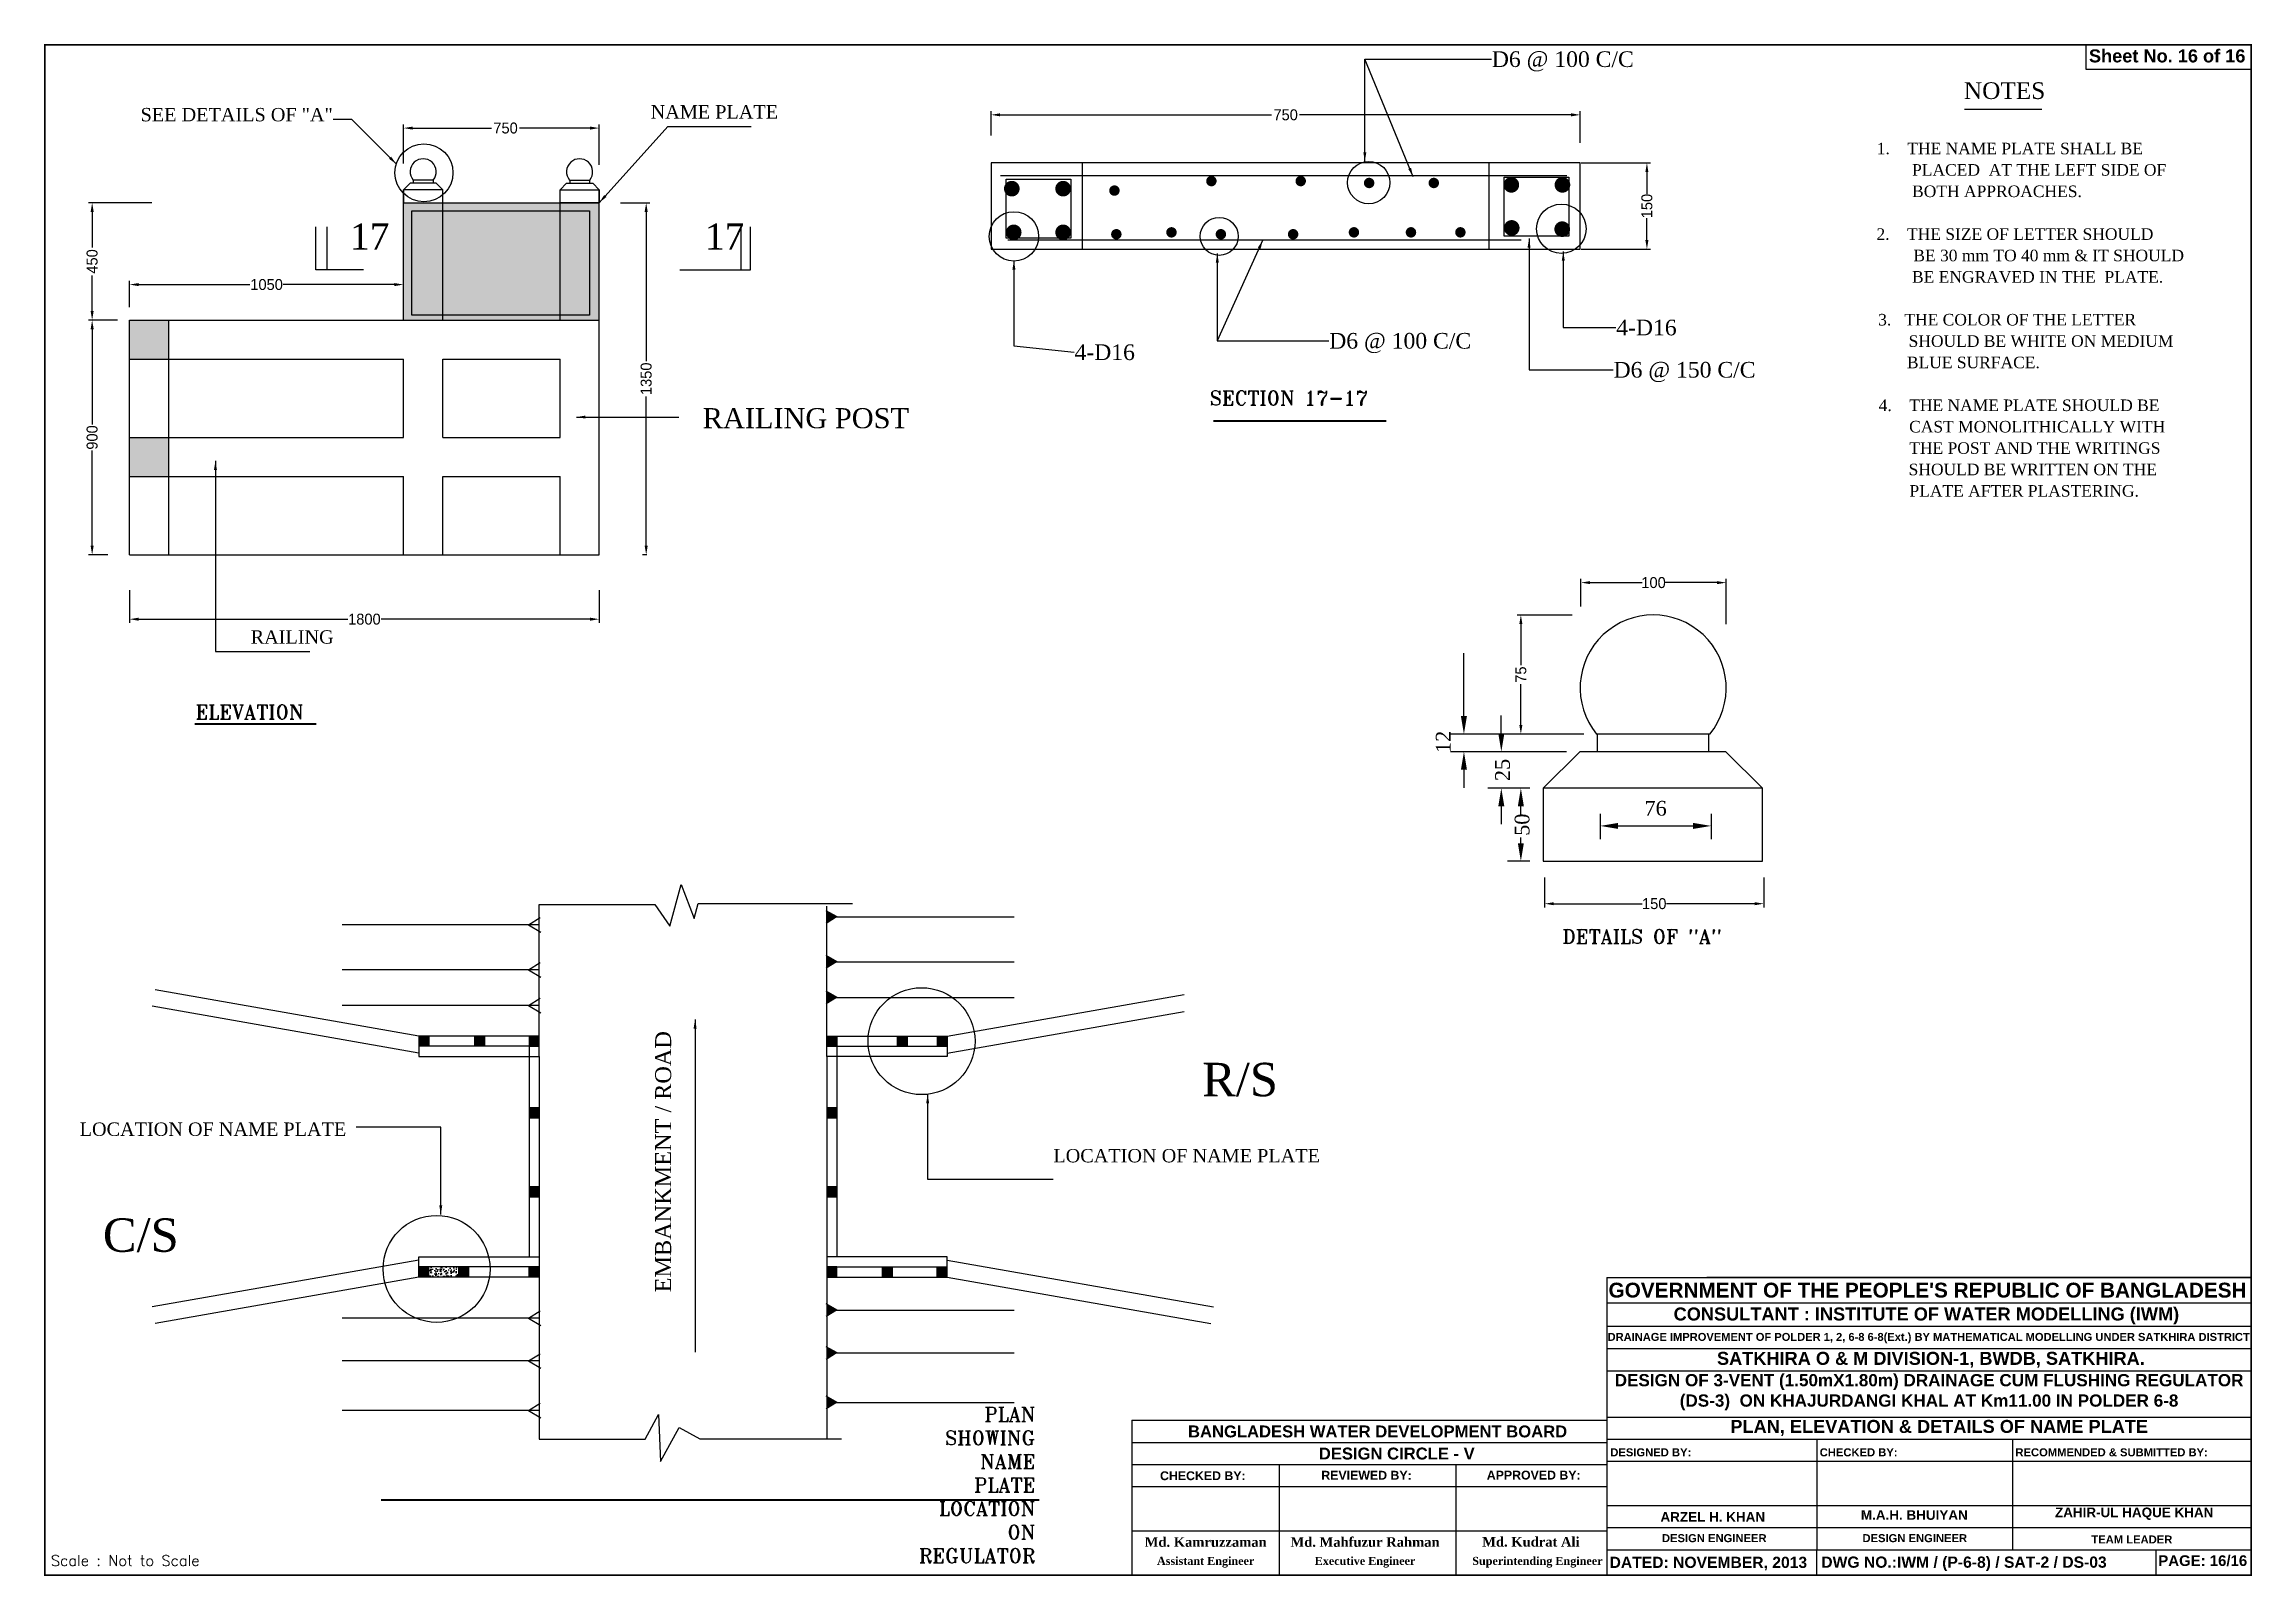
# Model space of a CAD drawing. Extents: x -377620 to 406987, y -326460 to -226264.
# Drawn here: x 95263 to 155811, y -325711 to -283684 of the extents above; entities that cross this region are included whole.
import ezdxf

# ---------------------------------------------------------------- set-up
doc = ezdxf.new("R2010")
doc.units = 0
doc.header["$LTSCALE"] = 300
doc.header["$MEASUREMENT"] = 0
doc.layers.get('DEFPOINTS').update_dxf_attribs({"linetype": 'CONTINUOUS'})
doc.layers.add('Left Bank Profile', color=7, linetype='CONTINUOUS', lineweight=25)
doc.layers.add('LINE', color=7, linetype='CONTINUOUS')
doc.styles.add('BIG', font='ROMANT.SHX')
doc.styles.add('style1', font='times.ttf')
doc.dimstyles.new('3', dxfattribs={"dimtxt": 225, "dimasz": 350, "dimexe": 100, "dimexo": 25, "dimgap": 9, "dimtad": 0, "dimdec": 0, "dimzin": 0, "dimdsep": 46, "dimtxsty": 'Standard', "dimcen": 0, "dimclrd": 5, "dimclre": 6, "dimclrt": 256, "dimadec": 0, "dimazin": 0, "dimtfac": 1, "dimtdec": 0, "dimtofl": 0, "dimtmove": 2, "dimatfit": 3, "dimfxl": 1, "dimtolj": 1, "dimtzin": 0, "dimarcsym": 0})

msp = doc.modelspace()

# ---------------------------------------------------------------- texts
at = {"layer": 'Left Bank Profile', "attachment_point": 8}
for s, insert, char_height, width in [('{\\fArial|b1|i0|c0|p34;DESIGN OF 3-VENT (1.50mX1.80m) DRAINAGE CUM FLUSHING REGULATOR  (DS-3)  ON KHAJURDANGI KHAL AT Km11.00 IN POLDER 6-8}', (146958.6106, -321169.8949), 335.636531, 17395.981535), ('{\\fArial|b1|i0|c0|p34;ARZEL H. KHAN}', (141026.8178, -324224.778), 264.093644, 27152.56831)]:
    msp.add_mtext(s, dxfattribs=dict(at, insert=insert, char_height=char_height, width=width))
at = {"layer": 'LINE', "color": 7}
for s, height, style, p in [('NOTES', 457.94112, 'style1', (147915.7786, -285188.4108)), ('1.    THE NAME PLATE SHALL BE       ', 317.03616, 'style1', (145522.9824, -286705.5702)), ('PLACED  AT THE LEFT SIDE OF    ', 317.03616, 'style1', (146492.6973, -287292.6742)), ('BOTH APPROACHES.', 317.03616, 'style1', (146492.6971, -287879.7782)), ('17', 715.533, 'style1', (103650.4972, -289318.6178)), ('17', 715.533, 'style1', (113383.946, -289318.6178)), (' 2.    THE SIZE OF LETTER SHOULD ', 317.03616, 'style1', (145396.3388, -289053.9862)), ('BE 30 mm TO 40 mm & IT SHOULD ', 317.03616, 'style1', (146527.9814, -289641.0902)), ('BE ENGRAVED IN THE  PLATE.', 317.03616, 'style1', (146490.665, -290228.1942)), ('3.   THE COLOR OF THE LETTER ', 317.03616, 'style1', (145562.8563, -291402.4022)), ('SHOULD BE WHITE ON MEDIUM ', 317.03616, 'style1', (146398.2544, -291989.5062)), ('BLUE SURFACE.', 317.03616, 'style1', (146351.5593, -292576.6102)), ('4.    THE NAME PLATE SHOULD BE ', 317.03616, 'style1', (145575.809, -293750.8182)), ('CAST MONOLITHICALLY WITH ', 317.03616, 'style1', (146411.9692, -294337.9222)), ('THE POST AND THE WRITINGS ', 317.03616, 'style1', (146415.0169, -294925.0262)), ('SHOULD BE WRITTEN ON THE ', 317.03616, 'style1', (146398.2546, -295512.1302)), ('PLATE AFTER PLASTERING.  ', 317.03616, 'style1', (146422.1282, -296099.2342)), ('R/S', 917.35, 'style1', (127020.385, -312550.6076)), ('C/S', 917.35, 'style1', (96873.2297, -316819.0452)), ('Scale : Not to Scale', 293.552, 'BIG', (95447.5549, -325437.9978))]:
    msp.add_text(s, height=height, dxfattribs=dict(at, style=style)).set_placement(p)
at = {"layer": 'LINE', "style": 'BIG'}
for s, p in [('SECTION 17-17', (127228.9362, -293586.4916)), ('ELEVATION ', (99413.9612, -302201.9606)), ('DETAILS OF "A"', (136902.2109, -308364.1853))]:
    msp.add_text(s, height=387.828, dxfattribs=at).set_placement(p)
at = {"layer": 'LINE', "color": 7, "style": 'style1'}
msp.add_text('EMBANKMENT / ROAD', height=440.328, rotation=90, dxfattribs=at).set_placement((112459.0941, -317931.8558))
for s, insert, char_height, attachment_point in [('D6 @ 100 C/C', (134966.7909, -283880.6754), 429.3198, 1), ('\\A1;SEE DETAILS OF "A"', (103178.6445, -285807.091), 366.94, 9), ('\\A1;NAME PLATE', (115391.3787, -285724.9248), 366.94, 9), ('D6 @ 100 C/C', (130506.3593, -291608.6709), 429.3198, 1), ('\\A1;4-D16', (138378.3932, -291243.9752), 429.3198, 1), ('\\A1;4-D16', (123520.5806, -291921.267), 429.3198, 1), ('D6 @ 150 C/C', (138304.8865, -292403.9113), 429.3198, 1), ('\\A1;RAILING POST', (113324.2977, -293670.9207), 550.41, 1), ('RAILING ', (103204.4923, -300138.6237), 366.94, 9), ('\\A1;76', (139458.695, -304652.6149), 403.634, 5), ('\\A1;LOCATION OF NAME PLATE', (103548.3848, -313643.3994), 366.94, 9), ('\\A1;LOCATION OF NAME PLATE', (122940.7794, -314370.9711), 366.94, 7)]:
    msp.add_mtext(s, dxfattribs=dict(at, insert=insert, char_height=char_height, attachment_point=attachment_point))
at = {"layer": 'LINE', "color": 7}
for s, insert, char_height, width, attachment_point in [('{\\fArial|b1|i0|c0|p34;Sheet No. 16 of 16}', (153488.9345, -284190.0576), 356.60793, 18855.950215, 8), ("{\\fArial|b1|i0|c0|p34;\\H0.8x;GOVERNMENT OF THE PEOPLE'S REPUBLIC OF BANGLADESH}", (146916.2165, -318079.9776), 509.394815, 18854.281464, 8), ('{\\fArial|b1|i0|c0|p34;\\H1.094x;CONSULTANT : INSTITUTE OF WATER MODELLING (IWM)}', (146885.2193, -318811.6381), 326.012681, 18854.281464, 8), ('{\\fArial|b1|i0|c0|p34;DRAINAGE IMPROVEMENT OF POLDER 1, 2, 6-8 6-8(Ext.) BY MATHEMATICAL MODELLING UNDER SATKHIRA DISTRICT}', (146947.7467, -319328.9602), 218.2247387, 18352.346404, 8), ('{\\fArial|b1|i0|c0|p34;SATKHIRA O & M DIVISION-1, BWDB, SATKHIRA.}', (147008.4602, -320001.4806), 356.57637, 18854.281464, 8), ('{\\fArial|b1|i0|c0|p34;PLAN, ELEVATION & DETAILS OF NAME PLATE}', (147236.6456, -321869.108), 356.57637, 18854.281464, 8), ('{\\fArial|b1|i0|c0|p34;BANGLADESH WATER DEVELOPMENT BOARD}', (131833.2429, -321915.4938), 326.012681, 18854.281464, 8), ('{\\fArial|b1|i0|c0|p34;DESIGN CIRCLE - V}', (132359.1963, -322522.3849), 326.012681, 18854.281464, 8), ('{\\fArial|b1|i0|c0|p34;DESIGNED BY:}', (139326.0497, -322434.4306), 220.05856, 22625.137756, 8), ('{\\fArial|b1|i0|c0|p34;CHECKED BY:}', (145026.5451, -322434.4306), 220.05856, 22625.137756, 8), ('{\\fArial|b1|i0|c0|p34;RECOMMENDED & SUBMITTED BY:}', (151964.931, -322434.4306), 220.05856, 22625.137756, 8), ('{\\fArial|b1|i0|c0|p34;CHECKED BY:}', (127040.9481, -323087.9731), 242.064416, 24887.651532, 8), ('{\\fArial|b1|i0|c0|p34;REVIEWED BY:}', (131529.8107, -323070.7682), 242.064416, 24887.651532, 8), ('{\\fArial|b1|i0|c0|p34;APPROVED BY:}', (136114.9962, -323070.7665), 242.064416, 24887.651532, 8), ('{\\fArial|b1|i0|c0|p34;M.A.H. BHUIYAN}', (146554.3689, -324176.465), 264.070272, 27150.165307, 8), ('{\\fArial|b1|i0|c0|p34;ZAHIR-UL HAQUE KHAN}', (152583.8353, -324176.465), 264.070272, 27150.165307, 8), ('{\\fTimes New Roman|b1|i0|c0|p18;Md. Kamruzzaman}', (127117.9771, -324918.7464), 264.070272, 27150.165307, 8), ('{\\fTimes New Roman|b1|i0|c0|p18;Md. Mahfuzur Rahman}', (131488.5903, -324918.7464), 264.070272, 27150.165307, 8), ('{\\fTimes New Roman|b1|i0|c0|p18;Md. Kudrat Ali}', (136038.0546, -324913.7469), 264.070272, 27150.165307, 8), ('{\\fArial|b1|i0|c0|p34;DESIGN ENGINEER}', (141066.8956, -324789.2222), 220.05856, 22625.137756, 8), ('{\\fArial|b1|i0|c0|p34;DESIGN ENGINEER}', (146566.4088, -324789.2222), 220.05856, 22625.137756, 8), ('{\\fArial|b1|i0|c0|p34;TEAM LEADER}', (152519.8819, -324822.2192), 220.05856, 22625.137756, 8), ('{\\fArial|b1|i0|c0|p34;   PAGE: 16/16}', (152904.3714, -325146.3658), 293.411413, 30166.850342, 1), ('{\\fTimes New Roman|b1|i0|c0|p18;Assistant Engineer}', (127117.9771, -325483.8623), 220.05856, 22625.137756, 8), ('{\\fTimes New Roman|b1|i0|c0|p18;Executive Engineer}', (131488.5903, -325483.8623), 220.05856, 22625.137756, 8), ('{\\fTimes New Roman|b1|i0|c0|p18;Superintending Engineer}', (136216.0348, -325483.8623), 220.05856, 22625.137756, 8), ('{\\fArial|b1|i0|c0|p34;DATED: NOVEMBER, 2013}', (138195.9074, -325186.4186), 307.505871, 31615.960248, 1), ('{\\fArial|b1|i0|c0|p34;DWG NO.:IWM / (P-6-8) / SAT-2 / DS-03}', (144002.2115, -325180.4355), 307.533087, 31309.311232, 1)]:
    msp.add_mtext(s, dxfattribs=dict(at, insert=insert, char_height=char_height, width=width, attachment_point=attachment_point))
at = {"layer": 'LINE', "color": 7, "char_height": 403.634, "attachment_point": 5, "rotation": 90, "style": 'style1'}
for s, insert in [('\\A1;12', (133632.7224, -302828.9236)), ('\\A1;25', (135262.3741, -303598.2838)), ('\\A1;50', (135798.2814, -305100.9031))]:
    msp.add_mtext(s, dxfattribs=dict(at, insert=insert))
at = {"layer": 'LINE', "insert": (122445.3393, -323217.1655), "char_height": 387.828, "width": 1.8347, "attachment_point": 6, "style": 'BIG'}
msp.add_mtext('PLAN SHOWING NAME PLATE LOCATION  ON REGULATOR', dxfattribs=at)

# ---------------------------------------------------------------- blocks, each defined once
blk = doc.blocks.new('*D800')
at = {"layer": 'DEFPOINTS', "color": 0}
for p in [(97298, -291256), (96579, -297696), (97030, -297696)]:
    blk.add_point(p, dxfattribs=at)
at = {"layer": 'LINE', "color": 7, "lineweight": -2}
for p, q in [((97273, -291256), (96479, -291256)), ((96579, -291506), (96579, -294117)), ((96579, -297446), (96579, -294835)), ((97005, -297696), (96479, -297696))]:
    blk.add_line(p, q, dxfattribs=at)
at = {"layer": 'LINE', "color": 7}
for points in [[(96537, -291506), (96621, -291506), (96579, -291256)], [(96537, -297446), (96621, -297446), (96579, -297696)]]:
    blk.add_solid(points, dxfattribs=at)
at = {"layer": 'LINE', "color": 7, "insert": (96579, -294476), "char_height": 300, "attachment_point": 5, "rotation": 90}
blk.add_mtext('\\A1;900', dxfattribs=at)
blk = doc.blocks.new('*D801')
at = {"layer": 'DEFPOINTS', "color": 0}
for p in [(111043, -288036), (111774, -297696), (111820, -297696)]:
    blk.add_point(p, dxfattribs=at)
at = {"layer": 'LINE', "color": 7, "lineweight": -2}
for p, q in [((111068, -288036), (111874, -288036)), ((111774, -288286), (111774, -292382)), ((111774, -297446), (111774, -293350)), ((111795, -297696), (111674, -297696))]:
    blk.add_line(p, q, dxfattribs=at)
at = {"layer": 'LINE', "color": 7}
for points in [[(111732, -288286), (111816, -288286), (111774, -288036)], [(111732, -297446), (111816, -297446), (111774, -297696)]]:
    blk.add_solid(points, dxfattribs=at)
at = {"layer": 'LINE', "color": 7, "insert": (111774, -292866), "char_height": 300, "attachment_point": 5, "rotation": 90}
blk.add_mtext('\\A1;1350', dxfattribs=at)
blk = doc.blocks.new('*D802')
at = {"layer": 'DEFPOINTS', "color": 0}
for p in [(97606, -298641), (110486, -298641), (110486, -299462)]:
    blk.add_point(p, dxfattribs=at)
at = {"layer": 'LINE', "color": 7, "lineweight": -2}
for p, q in [((97606, -298666), (97606, -299562)), ((110486, -298666), (110486, -299562)), ((97856, -299462), (103587, -299462)), ((110236, -299462), (104505, -299462))]:
    blk.add_line(p, q, dxfattribs=at)
at = {"layer": 'LINE', "color": 7}
for points in [[(97856, -299420), (97856, -299504), (97606, -299462)], [(110236, -299420), (110236, -299504), (110486, -299462)]]:
    blk.add_solid(points, dxfattribs=at)
at = {"layer": 'LINE', "color": 7, "insert": (104046, -299462), "char_height": 300, "attachment_point": 5}
blk.add_mtext('\\A1;1800', dxfattribs=at)
blk = doc.blocks.new('*D803')
at = {"layer": 'DEFPOINTS', "color": 0}
for p in [(98241, -288036), (96579, -291256), (97298, -291256)]:
    blk.add_point(p, dxfattribs=at)
at = {"layer": 'LINE', "color": 7, "lineweight": -2}
for p, q in [((98216, -288036), (96479, -288036)), ((96579, -288286), (96579, -289262)), ((96579, -291006), (96579, -290030)), ((97273, -291256), (96479, -291256))]:
    blk.add_line(p, q, dxfattribs=at)
at = {"layer": 'LINE', "color": 7}
for points in [[(96537, -288286), (96621, -288286), (96579, -288036)], [(96537, -291006), (96621, -291006), (96579, -291256)]]:
    blk.add_solid(points, dxfattribs=at)
at = {"layer": 'LINE', "color": 7, "insert": (96579, -289646), "char_height": 300, "attachment_point": 5, "rotation": 90}
blk.add_mtext('\\A1;450', dxfattribs=at)
blk = doc.blocks.new('*D804')
at = {"layer": 'DEFPOINTS', "color": 0}
for p in [(105119, -290281), (97606, -290923), (105119, -291256)]:
    blk.add_point(p, dxfattribs=at)
at = {"layer": 'LINE', "color": 7, "lineweight": -2}
for p, q in [((97606, -290898), (97606, -290181)), ((97856, -290281), (100904, -290281)), ((104869, -290281), (101822, -290281)), ((105119, -291231), (105119, -290181))]:
    blk.add_line(p, q, dxfattribs=at)
at = {"layer": 'LINE', "color": 7}
for points in [[(97856, -290239), (97856, -290323), (97606, -290281)], [(104869, -290239), (104869, -290323), (105119, -290281)]]:
    blk.add_solid(points, dxfattribs=at)
at = {"layer": 'LINE', "color": 7, "insert": (101363, -290281), "char_height": 300, "attachment_point": 5}
blk.add_mtext('\\A1;1050', dxfattribs=at)
blk = doc.blocks.new('*D805')
at = {"layer": 'DEFPOINTS', "color": 0}
for p in [(110486, -285987), (105119, -286986), (110486, -287022)]:
    blk.add_point(p, dxfattribs=at)
at = {"layer": 'LINE', "color": 7, "lineweight": -2}
for p, q in [((105119, -286961), (105119, -285887)), ((105369, -285987), (107533, -285987)), ((110236, -285987), (108301, -285987)), ((110486, -286997), (110486, -285887))]:
    blk.add_line(p, q, dxfattribs=at)
at = {"layer": 'LINE', "color": 7}
for points in [[(105369, -285946), (105369, -286029), (105119, -285987)], [(110236, -285946), (110236, -286029), (110486, -285987)]]:
    blk.add_solid(points, dxfattribs=at)
at = {"layer": 'LINE', "color": 7, "insert": (107917, -285987), "char_height": 300, "attachment_point": 5}
blk.add_mtext('\\A1;750', dxfattribs=at)
blk = doc.blocks.new('*D806')
at = {"layer": 'DEFPOINTS', "color": 0}
for p in [(136415, -306520), (142426, -306520), (142426, -307268)]:
    blk.add_point(p, dxfattribs=at)
at = {"layer": 'LINE', "color": 7, "lineweight": -2}
for p, q in [((136415, -306545), (136415, -307368)), ((142426, -306545), (142426, -307368)), ((136665, -307268), (139087, -307268)), ((142176, -307268), (139755, -307268))]:
    blk.add_line(p, q, dxfattribs=at)
at = {"layer": 'LINE', "color": 7}
for points in [[(136665, -307227), (136665, -307310), (136415, -307268)], [(142176, -307227), (142176, -307310), (142426, -307268)]]:
    blk.add_solid(points, dxfattribs=at)
at = {"layer": 'LINE', "color": 7, "insert": (139421, -307268), "char_height": 300, "attachment_point": 5}
blk.add_mtext('\\A1;150', dxfattribs=at)
blk = doc.blocks.new('*D807')
at = {"layer": 'DEFPOINTS', "color": 0}
for p in [(137392, -286942), (137392, -289311), (139220, -289311)]:
    blk.add_point(p, dxfattribs=at)
at = {"layer": 'LINE', "color": 7, "lineweight": -2}
for p, q in [((137417, -286942), (139320, -286942)), ((139220, -287192), (139220, -287792)), ((139220, -289061), (139220, -288460)), ((137417, -289311), (139320, -289311))]:
    blk.add_line(p, q, dxfattribs=at)
at = {"layer": 'LINE', "color": 7}
for points in [[(139178, -287192), (139261, -287192), (139220, -286942)], [(139178, -289061), (139261, -289061), (139220, -289311)]]:
    blk.add_solid(points, dxfattribs=at)
at = {"layer": 'LINE', "color": 7, "insert": (139220, -288126), "char_height": 300, "attachment_point": 5, "rotation": 90}
blk.add_mtext('\\A1;150', dxfattribs=at)
blk = doc.blocks.new('*D808')
at = {"layer": 'DEFPOINTS', "color": 0}
for p in [(135763, -299347), (137192, -299347), (137132, -302617)]:
    blk.add_point(p, dxfattribs=at)
at = {"layer": 'LINE', "color": 7, "lineweight": -2}
for p, q in [((137167, -299347), (135663, -299347)), ((135763, -299597), (135763, -300723)), ((135763, -302367), (135763, -301241)), ((137107, -302617), (135663, -302617))]:
    blk.add_line(p, q, dxfattribs=at)
at = {"layer": 'LINE', "color": 7}
for points in [[(135721, -299597), (135805, -299597), (135763, -299347)], [(135721, -302367), (135805, -302367), (135763, -302617)]]:
    blk.add_solid(points, dxfattribs=at)
at = {"layer": 'LINE', "color": 7, "insert": (135763, -300982), "char_height": 300, "attachment_point": 5, "rotation": 90}
blk.add_mtext('\\A1;75', dxfattribs=at)
blk = doc.blocks.new('*D809')
at = {"layer": 'DEFPOINTS', "color": 0}
for p in [(141392, -298459), (137412, -299136), (141392, -299621)]:
    blk.add_point(p, dxfattribs=at)
at = {"layer": 'LINE', "color": 7, "lineweight": -2}
for p, q in [((137412, -299111), (137412, -298359)), ((137662, -298459), (139093, -298459)), ((141142, -298459), (139711, -298459)), ((141392, -299596), (141392, -298359))]:
    blk.add_line(p, q, dxfattribs=at)
at = {"layer": 'LINE', "color": 7}
for points in [[(137662, -298417), (137662, -298500), (137412, -298459)], [(141142, -298417), (141142, -298500), (141392, -298459)]]:
    blk.add_solid(points, dxfattribs=at)
at = {"layer": 'LINE', "color": 7, "insert": (139402, -298459), "char_height": 300, "attachment_point": 5}
blk.add_mtext('\\A1;100', dxfattribs=at)
blk = doc.blocks.new('*D810')
at = {"layer": 'DEFPOINTS', "color": 0}
for p in [(137392, -285624), (121232, -286220), (137392, -286414)]:
    blk.add_point(p, dxfattribs=at)
at = {"layer": 'LINE', "color": 7, "lineweight": -2}
for p, q in [((121232, -286195), (121232, -285524)), ((121482, -285624), (128928, -285624)), ((137142, -285624), (129696, -285624)), ((137392, -286389), (137392, -285524))]:
    blk.add_line(p, q, dxfattribs=at)
at = {"layer": 'LINE', "color": 7}
for points in [[(121482, -285582), (121482, -285665), (121232, -285624)], [(137142, -285582), (137142, -285665), (137392, -285624)]]:
    blk.add_solid(points, dxfattribs=at)
at = {"layer": 'LINE', "color": 7, "insert": (129312, -285624), "char_height": 300, "attachment_point": 5}
blk.add_mtext('\\A1;750', dxfattribs=at)

# ---------------------------------------------------------------- dimensions: what is measured, and where the dimension line sits
at = {"layer": 'LINE', "color": 7}
for base, p1, p2, text, picture, middle in [((137392.2881, -285623.5025), (121232.2674, -286220.0131), (137392.2881, -286414.1058), '750', '*D810', (129312.2778, -285623.5025)), ((105119.3802, -290281.1622), (97606.2837, -290923.1058), (105119.3802, -291255.7967), '1050', '*D804', (101362.8319, -290281.1622)), ((141392.3651, -298458.7075), (137412.1431, -299136.1058), (141392.3651, -299621.1058), '100', '*D809', (139402.2541, -298458.7075)), ((110485.8777, -299462.0034), (97606.2837, -298641.2986), (110485.8777, -298641.2986), '1800', '*D802', (104046.0807, -299462.0034)), ((142425.9622, -307268.4391), (136415.485, -306519.9016), (142425.9622, -306519.9016), '150', '*D806', (139420.7236, -307268.4391))]:
    dim = msp.add_linear_dim(base=base, p1=p1, p2=p2, text=text, dimstyle='3', override={"dimtxt": 300, "dimasz": 250, "dimclrd": 7, "dimclre": 7, "dimclrt": 7}, dxfattribs=at)
    dim.commit()
    dim.dimension.update_dxf_attribs({"geometry": picture, "text_midpoint": middle})
dim = msp.add_linear_dim(base=(110485.8777, -285987.2187), p1=(105119.3802, -286986.197), p2=(110485.8777, -287022.3688), text='750', dimstyle='3', override={"dimtxt": 300, "dimasz": 250, "dimclrd": 7, "dimclre": 7, "dimclrt": 7}, dxfattribs=at)
dim.commit()
dim.dimension.update_dxf_attribs({"geometry": '*D805', "text_midpoint": (107916.9412, -285987.2187), "dimtype": 160})
for base, p1, p2, text, picture, middle in [((139219.6781, -289310.9787), (137392.2881, -286941.5237), (137392.2881, -289310.9787), '150', '*D807', (139219.6781, -288126.2512)), ((96579.0018, -291255.7967), (98240.5237, -288035.8982), (97297.5237, -291255.7967), '450', '*D803', (96579.0018, -289645.8475)), ((111774.0582, -297695.5937), (111042.5237, -288035.8982), (111820.2437, -297695.5937), '1350', '*D801', (111774.0582, -292865.746)), ((96579.0018, -297695.5937), (97297.5237, -291255.7967), (97030.1427, -297695.5937), '900', '*D800', (96579.0018, -294475.6952)), ((135762.9738, -299347.1678), (137131.5237, -302616.5725), (137191.5237, -299347.1678), '75', '*D808', (135762.9738, -300981.8702))]:
    dim = msp.add_linear_dim(base=base, p1=p1, p2=p2, angle=90, text=text, dimstyle='3', override={"dimtxt": 300, "dimasz": 250, "dimclrd": 7, "dimclre": 7, "dimclrt": 7}, dxfattribs=at)
    dim.commit()
    dim.dimension.update_dxf_attribs({"geometry": picture, "text_midpoint": middle})

# ---------------------------------------------------------------- hatches: boundary and pattern name
at = {"layer": 'LINE'}
h = msp.add_hatch(dxfattribs=at)
h.set_pattern_fill('AR-CONC', scale=27.5205, style=0)
h.set_pattern_definition([(230, (110448.73, -303273.43), (-197.3936, 17.2697), [20.6404, -227.044]), (175, (110448.73, -303273.43), (38.185, -207.007), [16.5123, -181.6353]), (280.4514, (110432.28, -303272), (-159.2087, -189.7372), [17.5416, -192.9578]), (226.1842, (110448.73, -303328.48), (-293.71, 45.5517), [30.9606, -340.566]), (276.6356, (110424.25, -303324.68), (-257.224, -268.082), [26.3124, -289.4367]), (171.1842, (110448.73, -303328.48), (-257.2236, -268.082), [24.7685, -272.453]), (201, (110421.2, -303314.72), (-164.2718, 110.8027), [20.6404, -227.044]), (146, (110421.2, -303314.72), (-66.9616, -199.565), [16.5123, -181.6353]), (251.4514, (110407.52, -303305.48), (-231.2335, -88.762), [17.5416, -192.9578]), (217.5, (110448.726, -303273.435), (-3.34645, -91.61405), [0, -179.4337, 0, -184.38735, 0, -182.3233]), (187.5, (110448.73, -303273.435), (-72.39805, -108.5441), [0, -105.1283, 0, -175.3056, 0, -69.48926]), (147.5, (110510.096, -303273.435), (-146.9106, 6.2072), [0, -68.80125, 0, -214.6599, 0, -284.8372]), (137.5, (110537.62, -303273.43), (-160.4957, -27.5494), [0, -89.4416, 0, -142.5562, 0, -202.2757])])
h.paths.add_polyline_path([(106636.5002, -317510.6309), (106636.5002, -317235.4259), (105810.8852, -317235.4259), (105810.8852, -317510.6309)])

# ---------------------------------------------------------------- linework, layer by layer
at = {"layer": 'LINE', "color": 7}
for p, q in [((147933.4734, -285470.9282), (150050.5411, -285470.9282)), ((121232.2674, -286941.5237), (121232.2674, -289310.9787)), ((137392.2881, -286941.5237), (121232.2674, -286941.5237)), ((123728.0235, -286941.5237), (123728.0235, -289310.9787)), ((134896.532, -289310.9787), (134896.532, -286941.5237)), ((137392.2881, -289310.9787), (137392.2881, -286941.5237)), ((105298.2634, -287499.2485), (105119.3802, -287678.1317)), ((106013.7964, -287499.2485), (105298.2634, -287499.2485)), ((105934.8256, -287413.3845), (105380.5452, -287413.3845)), ((105384.1274, -287413.3845), (105384.1274, -287499.2485)), ((105927.9325, -287413.3845), (105927.9325, -287499.2485)), ((106013.7964, -287499.2485), (106192.6797, -287678.1317)), ((109591.4614, -287499.2485), (109412.5782, -287678.1317)), ((109591.4614, -287499.2485), (110306.9944, -287499.2485)), ((109670.4323, -287413.3845), (110224.7126, -287413.3845)), ((109677.3254, -287413.3845), (109677.3254, -287499.2485)), ((110221.1305, -287413.3845), (110221.1305, -287499.2485)), ((110306.9944, -287499.2485), (110485.8777, -287678.1317)), ((121488.4323, -287284.7211), (137023.9695, -287284.7211)), ((105119.3802, -291255.7967), (105119.3802, -287678.1317)), ((105119.3802, -287678.1317), (105119.3802, -288035.8982)), ((106192.6797, -287678.1317), (105119.3802, -287678.1317)), ((105119.3802, -288035.8982), (110485.8777, -288035.8982)), ((105119.3802, -288035.8982), (106192.6797, -288035.8982)), ((106192.6797, -288035.8982), (106192.6797, -287678.1317)), ((106192.6797, -291255.7967), (106192.6797, -288035.8982)), ((106192.6797, -291255.7967), (106192.6797, -288035.8982)), ((106192.6797, -291255.7967), (106192.6797, -288038.5016)), ((109412.5782, -288035.8982), (109412.5782, -287678.1317)), ((109412.5782, -287678.1317), (110485.8777, -287678.1317)), ((109412.5782, -291255.7967), (109412.5782, -288035.8982)), ((109412.5782, -291255.7967), (109412.5782, -288035.8982)), ((110485.8777, -288035.8982), (109412.5782, -288035.8982)), ((109412.5782, -291255.7967), (109412.5782, -288073.6782)), ((110485.8777, -291255.7967), (110485.8777, -287678.1317)), ((110485.8777, -287678.1317), (110485.8777, -288035.8982)), ((102714.5891, -289879.8044), (102714.5891, -288695.0772)), ((103026.5584, -289879.8044), (103026.5584, -288695.0772)), ((114382.249, -289879.8044), (114382.249, -288695.0772)), ((114631.8241, -289879.8044), (114631.8241, -288695.0772)), ((121232.2674, -289310.9787), (137392.2881, -289310.9787)), ((121696.9629, -289056.1005), (135772.7853, -289056.1005)), ((104024.8608, -289879.8044), (102714.5891, -289879.8044)), ((112697.6131, -289879.8044), (114631.8241, -289879.8044)), ((97606.2837, -297695.5937), (97606.2837, -291255.7967)), ((97606.2837, -291255.7967), (105119.3802, -291255.7967)), ((98679.5832, -297695.5937), (98679.5832, -291255.7967)), ((105119.3802, -291255.7967), (110485.8777, -291255.7967)), ((106192.6797, -291255.7967), (109412.5782, -291255.7967)), ((110485.8777, -297695.5937), (110485.8777, -291255.7967)), ((97606.2837, -292329.0962), (105119.3802, -292329.0962)), ((105119.3802, -294475.6952), (105119.3802, -292329.0962)), ((106192.6797, -292329.0962), (109412.5782, -292329.0962)), ((106192.6797, -294475.6952), (106192.6797, -292329.0962)), ((109412.5782, -294475.6952), (109412.5782, -292329.0962)), ((97606.2837, -294475.6952), (105119.3802, -294475.6952)), ((106192.6797, -294475.6952), (109412.5782, -294475.6952)), ((97606.2837, -295548.9947), (105119.3802, -295548.9947)), ((105119.3802, -297695.5937), (105119.3802, -295548.9947)), ((106192.6797, -295548.9947), (109412.5782, -295548.9947)), ((106192.6797, -297695.5937), (106192.6797, -295548.9947)), ((109412.5782, -297695.5937), (109412.5782, -295548.9947)), ((97606.2837, -297695.5937), (110485.8777, -297695.5937)), ((134201.4794, -302121.2035), (134201.4794, -300390.5404)), ((135227.0665, -302602.0417), (135227.0665, -302106.6727)), ((137493.1566, -302616.5725), (133834.5394, -302616.5725)), ((140944.0064, -302616.5725), (137840.0364, -302616.5725)), ((137860.0966, -302616.5725), (137860.0966, -303097.4107)), ((140905.405, -302616.5725), (140905.405, -303097.4107)), ((137012.3184, -303097.4107), (133834.5394, -303097.4107)), ((137012.3184, -303097.4107), (134860.1265, -303097.4107)), ((137379.2584, -303097.4107), (136377.5122, -304099.1569)), ((141386.2432, -303097.4107), (137379.2584, -303097.4107)), ((141386.2432, -303097.4107), (142387.9894, -304099.1569)), ((134201.4794, -303592.7797), (134201.4794, -304088.1487)), ((136010.5722, -304099.1569), (134860.1265, -304099.1569)), ((136010.5722, -304099.1569), (135396.0338, -304099.1569)), ((136377.5122, -304099.1569), (136377.5122, -306102.6493)), ((142387.9894, -304099.1569), (136377.5122, -304099.1569)), ((142387.9894, -306102.6493), (142387.9894, -304099.1569)), ((135227.0665, -304594.5259), (135227.0665, -305089.8949)), ((135762.9738, -304844.3895), (135762.9738, -304594.5259)), ((137936.0407, -304806.4572), (137936.0407, -305500.6511)), ((138431.4097, -305133.7111), (140485.9802, -305133.7111)), ((140981.3492, -304806.4572), (140981.3492, -305500.6511)), ((135762.9738, -305607.2803), (135762.9738, -305451.3015)), ((136010.5722, -306102.6493), (135396.0338, -306102.6493)), ((136377.5122, -306102.6493), (142387.9894, -306102.6493)), ((112422.2864, -307881.6334), (112732.4595, -306745.3308)), ((112732.4595, -306745.3308), (113094.3282, -307675.0329)), ((108838.1402, -310905.7109), (108838.1402, -307289.6921)), ((108838.1402, -307289.6921), (112008.7221, -307289.6921)), ((112008.7221, -307289.6921), (112422.2864, -307881.6334)), ((113094.3282, -307675.0329), (113197.7193, -307261.832)), ((113197.7193, -307261.832), (117436.7528, -307261.832)), ((117010.6726, -307631.9761), (116713.801, -307462.1084)), ((116727.3502, -310905.7109), (116727.3502, -307333.4482)), ((108838.1402, -307849.6627), (103433.0041, -307849.6627)), ((108545.6957, -307849.6627), (108864.6998, -307650.5332)), ((108549.8386, -307849.6627), (108881.2714, -308052.0425)), ((116997.7651, -307631.9761), (116713.801, -307810.3037)), ((116727.3502, -307631.9761), (121865.4786, -307631.9761)), ((117010.6726, -308860.9751), (116713.801, -308691.1073)), ((108838.1402, -309078.6616), (103433.0041, -309078.6616)), ((108545.6957, -309078.6616), (108864.6998, -308879.5321)), ((108549.8386, -309078.6616), (108881.2714, -309281.0414)), ((116997.7651, -308860.9751), (116713.801, -309039.3026)), ((116727.3502, -308860.9751), (121865.4786, -308860.9751)), ((105535.6802, -310905.7109), (98308.373, -309631.3416)), ((108545.6957, -310057.3089), (108864.6998, -309858.1794)), ((117010.6726, -309839.6224), (116713.801, -309669.7546)), ((116997.7651, -309839.6224), (116713.801, -310017.9499)), ((116727.3502, -309839.6224), (121865.4786, -309839.6224)), ((120029.8102, -310905.7109), (126532.2196, -309761.2917)), ((105535.6802, -311371.4617), (98228.725, -310083.0483)), ((108838.1402, -310057.3089), (103433.0041, -310057.3089)), ((108549.8386, -310057.3089), (108881.2714, -310259.6887)), ((120029.8102, -311371.4617), (126532.2196, -310224.0812)), ((105535.6802, -310905.7109), (105535.6802, -311456.1209)), ((108838.1402, -310905.7109), (105535.6802, -310905.7109)), ((108838.1402, -311180.9159), (105535.6802, -311180.9159)), ((105810.8852, -310905.7109), (105810.8852, -311180.9159)), ((107061.222, -310905.7109), (107061.222, -311180.9159)), ((107336.427, -310905.7109), (107336.427, -311180.9159)), ((108562.9352, -310905.7109), (108562.9352, -316960.2209)), ((108838.1402, -311456.1209), (108838.1402, -310905.7109)), ((116727.3502, -311456.1209), (116727.3502, -310905.7109)), ((116727.3502, -310905.7109), (120029.8102, -310905.7109)), ((116727.3502, -311180.9159), (120029.8102, -311180.9159)), ((117002.5552, -310905.7109), (117002.5552, -316960.2209)), ((118653.7852, -310905.7109), (118653.7852, -311180.9159)), ((118928.9902, -310905.7109), (118928.9902, -311180.9159)), ((119754.6052, -310905.7109), (119754.6052, -311180.9159)), ((120029.8102, -310905.7109), (120029.8102, -311456.1209)), ((105535.6802, -311456.1209), (108838.1402, -311456.1209)), ((108838.1402, -311456.1209), (108838.1402, -316960.2209)), ((116727.3502, -311456.1209), (116727.3502, -316960.2209)), ((120029.8102, -311456.1209), (116727.3502, -311456.1209)), ((105535.6802, -317044.8801), (98228.725, -318333.2934)), ((105535.6802, -317510.6309), (105535.6802, -316960.2209)), ((105535.6802, -316960.2209), (108838.1402, -316960.2209)), ((108838.1402, -317235.4259), (105535.6802, -317235.4259)), ((105810.8852, -317510.6309), (105810.8852, -317235.4259)), ((106636.5002, -317510.6309), (106636.5002, -317235.4259)), ((106911.7052, -317510.6309), (106911.7052, -317235.4259)), ((108838.1402, -316960.2209), (108838.1402, -317510.6309)), ((116727.3502, -316960.2209), (116727.3502, -317510.6309)), ((120029.8102, -316960.2209), (116727.3502, -316960.2209)), ((116727.3502, -317235.4259), (120029.8102, -317235.4259)), ((118258.3545, -317510.6309), (118258.3545, -317235.4259)), ((118533.5595, -317510.6309), (118533.5595, -317235.4259)), ((119754.6052, -317510.6309), (119754.6052, -317235.4259)), ((120029.8102, -317510.6309), (120029.8102, -316960.2209)), ((120029.8102, -317044.8801), (127336.7654, -318333.2934)), ((105535.6802, -317510.6309), (98308.373, -318785.0001)), ((108838.1402, -317510.6309), (105535.6802, -317510.6309)), ((108838.1402, -317510.6309), (108838.1402, -321964.505)), ((116727.3502, -317510.6309), (116727.3502, -321964.505)), ((116727.3502, -317510.6309), (120029.8102, -317510.6309)), ((120029.8102, -317510.6309), (127257.1173, -318785.0001)), ((155789.6452, -317523.1068), (155789.6452, -325689.3305)), ((108545.6957, -318637.7329), (108864.6998, -318438.6034)), ((117010.6726, -318420.0463), (116713.801, -318250.1785)), ((116997.7651, -318420.0463), (116713.801, -318598.3739)), ((116727.3502, -318420.0463), (121865.4786, -318420.0463)), ((108838.1402, -318637.7329), (103433.0041, -318637.7329)), ((108549.8386, -318637.7329), (108881.2714, -318840.1126)), ((108545.6957, -319813.3757), (108864.6998, -319614.2462)), ((117010.6726, -319595.6891), (116713.801, -319425.8214)), ((116997.7651, -319595.6891), (116713.801, -319774.0167)), ((116727.3502, -319595.6891), (121865.4786, -319595.6891)), ((108838.1402, -319813.3757), (103433.0041, -319813.3757)), ((108549.8386, -319813.3757), (108881.2714, -320015.7555)), ((117010.6726, -320952.2001), (116713.801, -320782.3323)), ((108838.1402, -321169.8867), (103433.0041, -321169.8867)), ((108545.6957, -321169.8867), (108864.6998, -320970.7571)), ((108549.8386, -321169.8867), (108881.2714, -321372.2664)), ((111749.9354, -321964.505), (112111.8041, -321280.6065)), ((112111.8041, -321280.6065), (112163.4996, -322571.8595)), ((116997.7651, -320952.2001), (116713.801, -321130.5277)), ((116727.3502, -320952.2001), (121865.4786, -320952.2001)), ((108838.1402, -321964.505), (111749.9354, -321964.505)), ((112163.4996, -322571.8595), (112680.4549, -321642.1574)), ((112680.4549, -321642.1574), (113249.1057, -321952.0581)), ((113249.1057, -321952.0581), (117126.2705, -321952.0581))]:
    msp.add_line(p, q, dxfattribs=at)
at = {"layer": 'LINE', "color": 7, "lineweight": 40}
for p, q in [((127336.3257, -294022.6675), (132071.5237, -294022.6675)), ((99396.5237, -302332.1365), (102721.5237, -302332.1365))]:
    msp.add_line(p, q, dxfattribs=at)
at = {"layer": 'LINE', "lineweight": 40}
msp.add_line((104502.5237, -323627.1058), (122555.5237, -323627.1058), dxfattribs=at)
at = {"layer": 'LINE', "color": 7, "lineweight": 40, "const_width": 42.8247}
msp.add_lwpolyline([(95284, -283705), (155789.6452, -283705), (155789.6452, -325689.3305), (95284, -325689.3305), (95284, -283705)], close=True, dxfattribs=at)
at = {"layer": 'LINE'}
msp.add_lwpolyline([(155789.6452, -283705), (151255.6452, -283705), (151255.6452, -284370), (155789.6452, -284370)], close=True, dxfattribs=at)
at = {"layer": 'LINE', "color": 7}
for points, const_width in [([(121693.898, -287649.4168, 1), (121908.5579, -287649.4168, 1)], 214.6599), ([(123101.4806, -287649.4168, 1), (123316.1405, -287649.4168, 1)], 214.6599), ([(124544.8394, -287701.516, 1), (124687.946, -287701.516, 1)], 143.1066), ([(127203.6057, -287441.0191, 1), (127346.7123, -287441.0191, 1)], 143.1066), ([(129653.8414, -287441.0191, 1), (129796.948, -287441.0191, 1)], 143.1066), ([(131530.618, -287493.1187, 1), (131673.7246, -287493.1187, 1)], 143.1066), ([(133303.1291, -287493.1187, 1), (133446.2357, -287493.1187, 1)], 143.1066), ([(135394.0505, -287545.218, 1), (135608.7104, -287545.218, 1)], 214.6599), ([(136795.5025, -287545.218, 1), (137010.1624, -287545.218, 1)], 214.6599), ([(121746.0308, -288847.7029, 1), (121960.6907, -288847.7029, 1)], 214.6599), ([(123101.4806, -288847.7029, 1), (123316.1405, -288847.7029, 1)], 214.6599), ([(124596.9722, -288899.8025, 1), (124740.0788, -288899.8025, 1)], 143.1066), ([(126108.8198, -288847.7029, 1), (126251.9264, -288847.7029, 1)], 143.1066), ([(127464.2691, -288899.8025, 1), (127607.3757, -288899.8025, 1)], 143.1066), ([(129445.3107, -288899.8025, 1), (129588.4173, -288899.8025, 1)], 143.1066), ([(131113.5568, -288847.7029, 1), (131256.6634, -288847.7029, 1)], 143.1066), ([(132677.5367, -288847.7029, 1), (132820.6433, -288847.7029, 1)], 143.1066), ([(134032.9865, -288847.7029, 1), (134176.0931, -288847.7029, 1)], 143.1066), ([(135404.7919, -288726.6435, 1), (135619.4518, -288726.6435, 1)], 214.6599), ([(136789.3723, -288760.3652, 1), (137004.0322, -288760.3652, 1)], 214.6599)]:
    msp.add_lwpolyline(points, format="xyb", close=True, dxfattribs=dict(at, const_width=const_width))
for points in [[(121644.8302, -287388.9199), (123417.3412, -287388.9199), (123417.3412, -289004.0009), (121644.8302, -289004.0009)], [(135303.5912, -287336.8203), (137076.1023, -287336.8203), (137076.1023, -288951.9017), (135303.5912, -288951.9017)], [(105346.5727, -288257.2554), (110216.526, -288257.2554), (110216.526, -291118.1707), (105346.5727, -291118.1707)], [(108838.1402, -310905.7109), (108562.9352, -310905.7109), (108562.9352, -311180.9159), (108838.1402, -311180.9159)], [(108838.1402, -310905.7109), (108562.9352, -310905.7109), (108562.9352, -311180.9159), (108838.1402, -311180.9159)], [(116727.3502, -310905.7109), (117002.5552, -310905.7109), (117002.5552, -311180.9159), (116727.3502, -311180.9159)], [(108838.1402, -312865.1705), (108562.9352, -312865.1705), (108562.9352, -313140.3755), (108838.1402, -313140.3755)], [(117002.5552, -312865.1705), (116727.3502, -312865.1705), (116727.3502, -313140.3755), (117002.5552, -313140.3755)], [(108838.1402, -315039.29), (108562.9352, -315039.29), (108562.9352, -315314.495), (108838.1402, -315314.495)], [(117002.5552, -315039.29), (116727.3502, -315039.29), (116727.3502, -315314.495), (117002.5552, -315314.495)], [(108838.1402, -317510.6309), (108562.9352, -317510.6309), (108562.9352, -317235.4259), (108838.1402, -317235.4259)], [(116727.3502, -317510.6309), (117002.5552, -317510.6309), (117002.5552, -317235.4259), (116727.3502, -317235.4259)]]:
    msp.add_lwpolyline(points, close=True, dxfattribs=at)
for points in [[(138118.8095, -317523.1068), (155789.6452, -317523.1068)], [(138118.8095, -317523.1068), (138118.8095, -325689.3305)], [(155789.6452, -317523.1068), (140867.0015, -317523.1068)], [(155789.6452, -317523.1068), (140867.0015, -317523.1068)], [(138118.8095, -318220.0797), (155789.6452, -318220.0797)], [(138118.8095, -318862.3564), (155789.6452, -318862.3564)], [(138118.8095, -319469.2475), (155789.6452, -319469.2475)], [(138118.8095, -320084.4362), (155789.6452, -320084.4362)], [(125089.4878, -321441.093), (138118.8095, -321441.093)], [(125089.4878, -321441.093), (125089.4878, -325689.3305)], [(138118.8095, -321353.6847), (155789.6452, -321353.6847)], [(125089.4878, -322047.984), (138118.8095, -322047.984)], [(138118.8095, -321960.5758), (155789.6452, -321960.5758)], [(143881.2914, -321960.5758), (143881.2914, -324995.0311)], [(149244.8167, -321960.5758), (149244.8167, -324995.0311)], [(125089.4878, -322654.8751), (138118.8095, -322654.8751)], [(129129.66, -322663.8743), (129129.66, -325698.3297)], [(133990.8553, -325689.3305), (133990.8553, -322654.8751)], [(138118.8095, -322567.4669), (155789.6452, -322567.4669)], [(125089.4878, -323261.7662), (138118.8095, -323261.7662)], [(138118.8095, -323781.249), (155789.6452, -323781.249)], [(125089.4878, -324475.5483), (138118.8095, -324475.5483)], [(138118.8095, -324388.1401), (155789.6452, -324388.1401)], [(138118.8095, -324995.0311), (155789.6452, -324995.0311)], [(143881.2914, -325689.3305), (143881.2914, -324995.0311)], [(153185.4207, -325689.3305), (153185.4207, -324995.0311)], [(125089.4878, -325689.3305), (155789.6452, -325689.3305)], [(125089.4878, -325689.3305), (155789.6452, -325689.3305)]]:
    msp.add_lwpolyline(points, dxfattribs=at)
for centre, radius in [((105678.891, -287213.076), 796.1326), ((131589.9167, -287483.0463), 582.2629), ((136873.708, -288749.4664), 677.2922), ((121859.4971, -288957.8638), 677.2922), ((127489.8265, -288957.8638), 520.9942), ((119325.5692, -311039.6658), 1467.0891), ((106024.9254, -317288.641), 1467.0891)]:
    msp.add_circle(centre, radius, dxfattribs=at)
for centre, radius in [((105657.6854, -287187.132), 357.7665), ((109947.5725, -287187.132), 357.7665), ((139392.0214, -301349.5586), 2003.4924)]:
    msp.add_arc(centre, radius, 320.772389673, 219.227610327, dxfattribs=at)
for points in [[(105119.3802, -288035.8982), (110485.8777, -288035.8982), (105119.3802, -291255.7967), (110485.8777, -291255.7967)], [(97606.2837, -291255.7967), (98679.5832, -291255.7967), (97606.2837, -292329.0962), (98679.5832, -292329.0962)], [(97606.2837, -294475.6952), (98679.5832, -294475.6952), (97606.2837, -295548.9947), (98679.5832, -295548.9947)], [(134118.9179, -302121.2035), (134284.0409, -302121.2035), (134201.4794, -302616.5725)], [(135144.505, -302602.0417), (135309.628, -302602.0417), (135227.0665, -303097.4107)], [(134118.9179, -303592.7797), (134284.0409, -303592.7797), (134201.4794, -303097.4107)], [(135144.505, -304594.5259), (135309.628, -304594.5259), (135227.0665, -304099.1569)], [(135680.4123, -304594.5259), (135845.5353, -304594.5259), (135762.9738, -304099.1569)], [(138431.4097, -305051.1496), (138431.4097, -305216.2726), (137936.0407, -305133.7111)], [(140485.9802, -305051.1496), (140485.9802, -305216.2726), (140981.3492, -305133.7111)], [(135680.4123, -305607.2803), (135845.5353, -305607.2803), (135762.9738, -306102.6493)], [(116727.3502, -307469.8611), (116997.7651, -307631.9761), (116727.3502, -307801.7949), (116997.7651, -307631.9761)], [(108549.8386, -307849.6627), (108838.1402, -307667.1123), (108838.1402, -308025.7056), (108549.8386, -307849.6627)], [(116727.3502, -308698.8601), (116997.7651, -308860.9751), (116727.3502, -309030.7938), (116997.7651, -308860.9751)], [(108549.8386, -309078.6616), (108838.1402, -308896.1112), (108838.1402, -309254.7046), (108549.8386, -309078.6616)], [(108549.8386, -310057.3089), (108838.1402, -309874.7585), (108838.1402, -310233.3519), (108549.8386, -310057.3089)], [(116727.3502, -309677.5073), (116997.7651, -309839.6224), (116727.3502, -310009.4411), (116997.7651, -309839.6224)], [(105810.8852, -310905.7109), (105535.6802, -310905.7109), (105810.8852, -311180.9159), (105535.6802, -311180.9159)], [(107336.427, -310905.7109), (107061.222, -310905.7109), (107336.427, -311180.9159), (107061.222, -311180.9159)], [(108838.1402, -310905.7109), (108562.9352, -310905.7109), (108838.1402, -311180.9159), (108562.9352, -311180.9159)], [(116727.3502, -310905.7109), (117002.5552, -310905.7109), (116727.3502, -311180.9159), (117002.5552, -311180.9159)], [(118653.7852, -310905.7109), (118928.9902, -310905.7109), (118653.7852, -311180.9159), (118928.9902, -311180.9159)], [(119754.6052, -310905.7109), (120029.8102, -310905.7109), (119754.6052, -311180.9159), (120029.8102, -311180.9159)], [(108838.1402, -312865.1705), (108562.9352, -312865.1705), (108838.1402, -313140.3755), (108562.9352, -313140.3755)], [(117002.5552, -312865.1705), (116727.3502, -312865.1705), (117002.5552, -313140.3755), (116727.3502, -313140.3755)], [(108838.1402, -315039.29), (108562.9352, -315039.29), (108838.1402, -315314.495), (108562.9352, -315314.495)], [(117002.5552, -315039.29), (116727.3502, -315039.29), (117002.5552, -315314.495), (116727.3502, -315314.495)], [(105810.8852, -317510.6309), (105535.6802, -317510.6309), (105810.8852, -317235.4259), (105535.6802, -317235.4259)], [(106911.7052, -317510.6309), (106636.5002, -317510.6309), (106911.7052, -317235.4259), (106636.5002, -317235.4259)], [(108838.1402, -317510.6309), (108562.9352, -317510.6309), (108838.1402, -317235.4259), (108562.9352, -317235.4259)], [(116727.3502, -317510.6309), (117002.5552, -317510.6309), (116727.3502, -317235.4259), (117002.5552, -317235.4259)], [(118258.3545, -317510.6309), (118533.5595, -317510.6309), (118258.3545, -317235.4259), (118533.5595, -317235.4259)], [(119754.6052, -317510.6309), (120029.8102, -317510.6309), (119754.6052, -317235.4259), (120029.8102, -317235.4259)], [(108549.8386, -318637.7329), (108838.1402, -318455.1825), (108838.1402, -318813.7758), (108549.8386, -318637.7329)], [(116727.3502, -318257.9313), (116997.7651, -318420.0463), (116727.3502, -318589.8651), (116997.7651, -318420.0463)], [(108549.8386, -319813.3757), (108838.1402, -319630.8253), (108838.1402, -319989.4186), (108549.8386, -319813.3757)], [(116727.3502, -319433.5741), (116997.7651, -319595.6891), (116727.3502, -319765.5079), (116997.7651, -319595.6891)], [(116727.3502, -320790.0851), (116997.7651, -320952.2001), (116727.3502, -321122.0189), (116997.7651, -320952.2001)], [(108549.8386, -321169.8867), (108838.1402, -320987.3362), (108838.1402, -321345.9296), (108549.8386, -321169.8867)]]:
    msp.add_solid(points, dxfattribs=at)

msp.set_redraw_order([(e.dxf.handle, doc.entitydb.next_handle()) for e in msp.query("TEXT MTEXT ATTDEF DIMENSION ARC_DIMENSION")])  # texts and dimensions are drawn at this point

# ---------------------------------------------------------------- leaders
at = {"layer": 'LINE', "color": 7, "annotation_type": 0, "has_hookline": 1}
for points, hookline_direction, text_width in [([(131483.9834, -286900.7834), (131483.9834, -284095.3353), (134957.7909, -284095.3353)], 0, 3773.8046), ([(104926.2312, -286976.7338), (103700.4707, -285752.05), (103187.6445, -285752.05)], 1, 5083.1905), ([(110485.8777, -288035.8982), (112371.8759, -285939.5847), (114653.2481, -285939.5847)], 0, 3418.0712), ([(135987.3484, -289019.1279), (135987.3484, -292618.5712), (138295.8865, -292618.5712)], 0, 3773.8046), ([(136925.8402, -289374.6591), (136925.8402, -291458.6351), (138369.3932, -291458.6351)], 0, 1585.4189), ([(121859.4971, -289617.236), (121859.4971, -291961.7089), (123511.5806, -292135.9269)], 0, 1585.4189), ([(127437.6937, -289426.7583), (127437.6937, -291823.3308), (130497.3593, -291823.3308)], 0, 3773.8046), ([(119493.8789, -312497.0684), (119493.8789, -314829.6461), (122931.7794, -314829.6461)], 0, 7125.3028)]:
    msp.add_leader(points, dimstyle='3', override={"dimtxt": 300, "dimasz": 250, "dimclrd": 7, "dimclre": 7, "dimclrt": 7}, dxfattribs=dict(at, hookline_direction=hookline_direction, text_width=text_width))
at = {"layer": 'LINE', "color": 7}
for points in [[(132808.1532, -287324.2472), (131483.9834, -284095.3353)], [(128688.8779, -289056.1005), (127437.6937, -291823.3308)], [(109859.1191, -293916.4239), (112669.2966, -293916.4239)], [(99960.4235, -295116.4855), (99960.4235, -300346.9276), (102549.7984, -300346.9276)], [(113115.8166, -310442.5398), (113115.8166, -319574.1058)], [(106140.5574, -315796.8103), (106140.5574, -313400.9641), (103818.7303, -313400.9641)]]:
    msp.add_leader(points, dimstyle='3', override={"dimtxt": 300, "dimasz": 250, "dimclrd": 7, "dimclre": 7, "dimclrt": 7}, dxfattribs=at)

doc.saveas('drawing.dxf')
